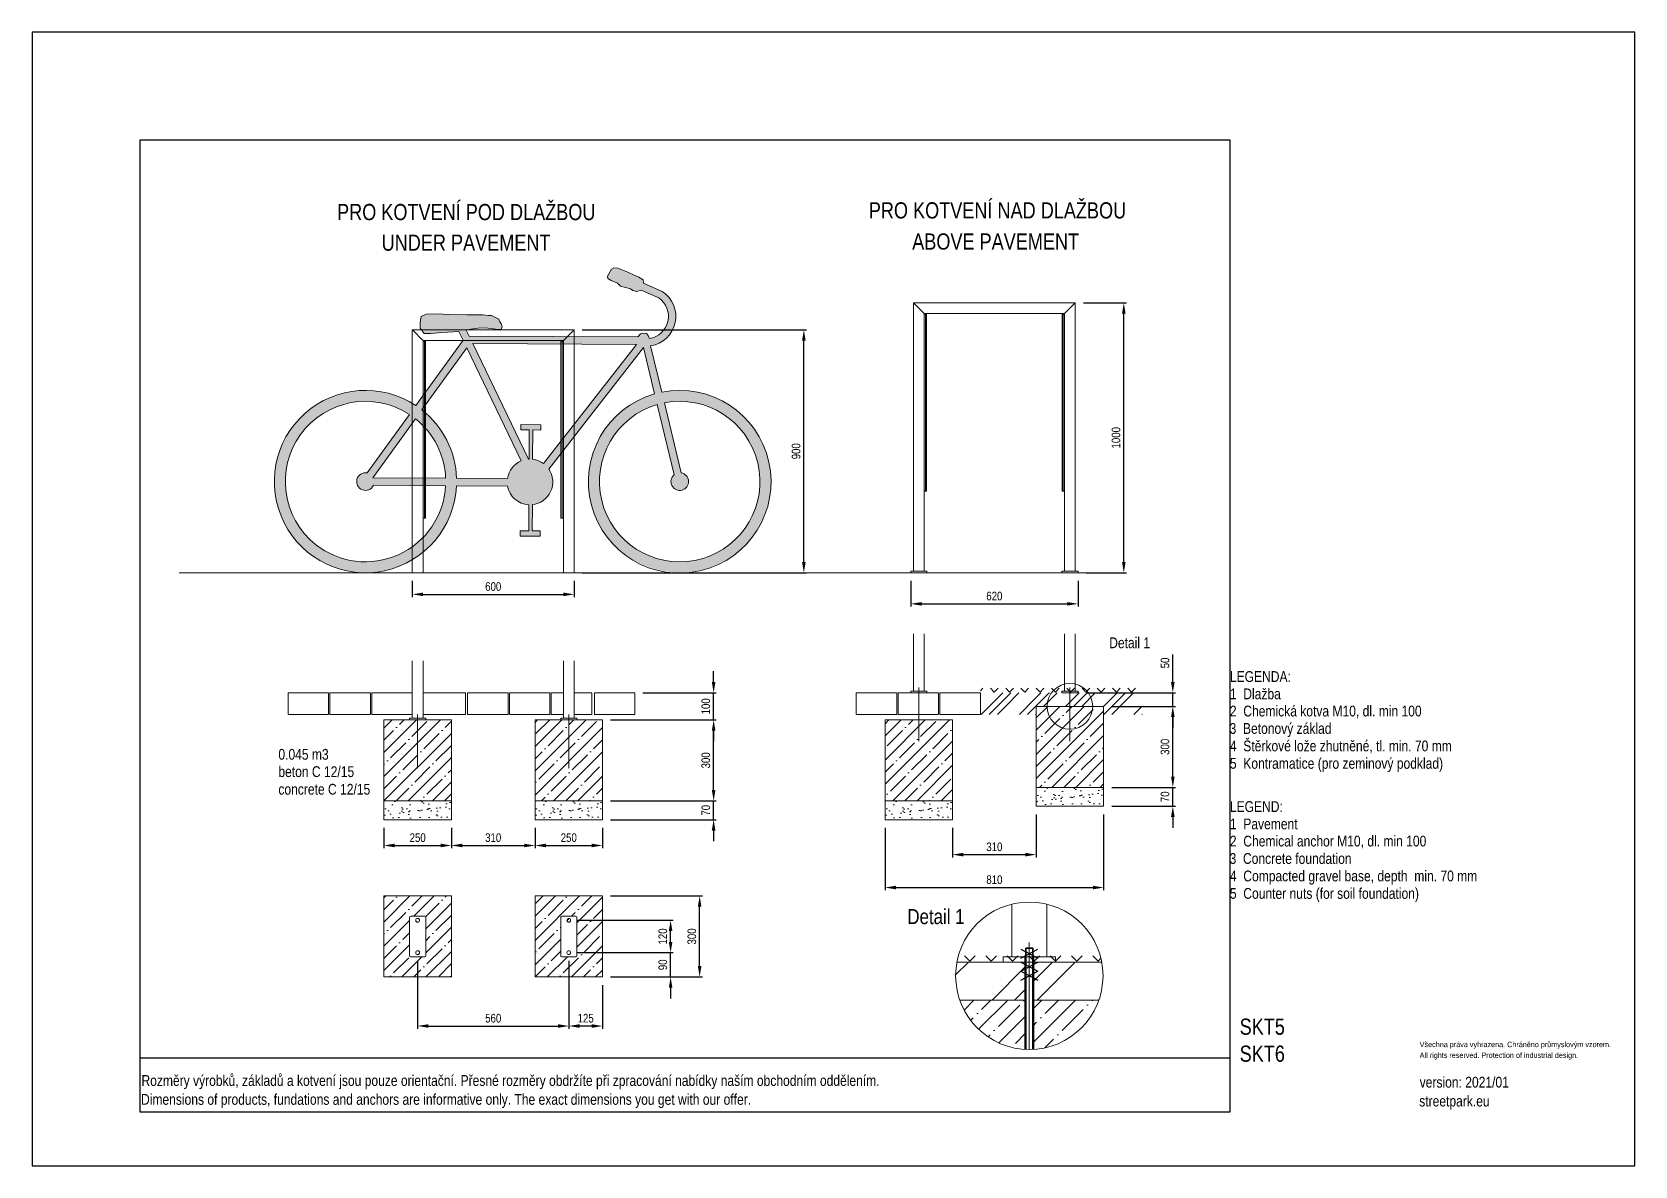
# Model space of a CAD drawing. Header units: millimetres. Extents: x 23367 to 29307, y 3383 to 7583.
import ezdxf
from ezdxf.lldxf.tags import DXFTag

# ---------------------------------------------------------------- set-up
doc = ezdxf.new("R2010")
doc.units = ezdxf.units.MM
doc.header["$LTSCALE"] = 0.2
doc.linetypes.add('ACAD_ISO10W100', pattern=[18.5, 12, -3, 0.5, -3])
for name, color, linetype, lineweight in [('KOTY', 3, 'Continuous', 9), ('OBRYSOVA', 7, 'Continuous', 9), ('OSY', 7, 'ACAD_ISO10W100', 9), ('Visible', 7, 'Continuous', 18), ('Vrstva 1', 7, 'Continuous', 5)]:
    doc.layers.add(name, color=color, linetype=linetype, lineweight=lineweight)
doc.layers.add('Nekreslit', color=6, linetype='Continuous', plot=False)
doc.layers.add('POSTAVY ATD', color=7, linetype='Continuous', lineweight=9, true_color=0xdcdcdc)
doc.layers.add('SRAFY', color=7, linetype='Continuous', lineweight=9, true_color=0x57595b)
doc.styles.add('SEACAD_Arial', font='arial.ttf', dxfattribs={"width": 0.8})
tags = doc.linetypes.add('HIDDEN2', pattern=[4.7625, 3.175, -1.5875]).pattern_tags.tags
tags[6:7] = [DXFTag(74, 4), DXFTag(75, 0), DXFTag(340, '0'), DXFTag(46, 0.0), DXFTag(50, 0.0), DXFTag(44, 0.0), DXFTag(45, 0.0)]
tags[4:5] = [DXFTag(74, 4), DXFTag(75, 0), DXFTag(340, '0'), DXFTag(46, 0.0), DXFTag(50, 0.0), DXFTag(44, 0.0), DXFTag(45, 0.0)]
doc.dimstyles.new('ISO-25', dxfattribs={"dimtxt": 1.6, "dimasz": 2, "dimexe": 0.5, "dimexo": 1.5, "dimtad": 1, "dimdec": 0, "dimtxsty": 'SEACAD_Arial', "dimcen": 2, "dimadec": 0, "dimazin": 0, "dimtfac": 1, "dimtdec": 0, "dimtmove": 0, "dimatfit": 3, "dimfxl": 1, "dimarcsym": 0})
pattern_1 = [(45, (1405.14, 223.06), (141.42136, 0), [200]), (45, (1435.14, 223.06), (141.42136, 0), [200]), (45, (1465.14, 223.06), (141.42136, 0), [200])]

msp = doc.modelspace()

# ---------------------------------------------------------------- texts
at = {"style": 'SEACAD_Arial', "width": 0.8}
for s, height, p in [('LEGENDA:', 40, (27806.2, 5175.4)), ('1  Dlažba', 40, (27806.2, 5111.2)), ('2  Chemická kotva M10, dl. min 100', 40, (27806.2, 5047.6)), ('3  Betonový základ', 40, (27805, 4983.1)), ('4  Štěrkové lože zhutněné, tl. min. 70 mm', 40, (27806.2, 4918.4)), ('0.045 m3', 40, (24280.1, 4887.3)), ('5  Kontramatice (pro zeminový podklad)', 40, (27806.2, 4853.8)), ('beton C 12/15', 40, (24280.1, 4823.1)), ('concrete C 12/15', 40, (24280.1, 4757.9)), ('LEGEND:', 40, (27806.2, 4693.7)), ('1  Pavement', 40, (27806.2, 4629.5)), ('2  Chemical anchor M10, dl. min 100', 40, (27806.2, 4565.9)), ('3  Concrete foundation', 40, (27805, 4501.4)), ('4  Compacted gravel base, depth  min. 70 mm', 40, (27806.2, 4436.7)), ('5  Counter nuts (for soil foundation)', 40, (27806.2, 4372.1)), ('Všechna práva vyhrazena. Chráněno průmyslovým vzorem.', 20, (28509.5, 3822.6)), ('All rights reserved. Protection of industrial design.', 20, (28509.5, 3782.6)), ('Rozměry výrobků, základů a kotvení jsou pouze orientační. Přesné rozměry obdržíte při zpracování nabídky naším obchodním oddělením.', 39.9982, (23772.7, 3679)), ('version: 2021/01', 40, (28509.5, 3672.8)), ('Dimensions of products, fundations and anchors are informative only. The exact dimensions you get with our offer.', 39.9982, (23771, 3609.1)), ('streetpark.eu', 40, (28507.9, 3602.9))]:
    msp.add_text(s, height=height, dxfattribs=at).set_placement(p)
at = {"insert": (26611, 4334.3), "char_height": 55.94, "attachment_point": 1, "style": 'SEACAD_Arial'}
msp.add_mtext_dynamic_manual_height_columns('Detail 1', width=316.248, gutter_width=279.7, heights=[0], dxfattribs=at)
at = {"layer": 'KOTY', "insert": (27358.9, 5340.4), "char_height": 40, "width": 182.569, "attachment_point": 1, "style": 'SEACAD_Arial'}
msp.add_mtext('Detail 1', dxfattribs=at)
at = {"layer": 'OBRYSOVA', "insert": (27842.3, 3928.5), "char_height": 60, "attachment_point": 1, "style": 'SEACAD_Arial'}
msp.add_mtext_dynamic_manual_height_columns('SKT5\\PSKT6', width=425.715, gutter_width=200, heights=[0], dxfattribs=at)
at = {"layer": 'SRAFY', "char_height": 60, "attachment_point": 1, "style": 'SEACAD_Arial'}
for s, insert in [('{\\C0;PRO KOTVENÍ POD DLAŽBOU}', (24497.6, 6946)), ('{\\C0;PRO KOTVENÍ NAD DLAŽBOU}', (26468.1, 6952.2)), ('\\pxqc;{\\C0;UNDER PAVEMENT}', (24493, 6832.6)), ('\\pxqc;{\\C0;ABOVE PAVEMENT}', (26455.5, 6836.9))]:
    msp.add_mtext_dynamic_manual_height_columns(s, width=965.239, gutter_width=200, heights=[0], dxfattribs=dict(at, insert=insert))

# ---------------------------------------------------------------- blocks, each defined once
blk = doc.blocks.new('jízdní kolo  - obrys')
at = {"layer": 'POSTAVY ATD', "color": 9}
for points in [[(-1030.8, 1072.5), (-1028.4, 1085.5), (-1012.8, 1095), (-993.7, 1103), (-972.2, 1113.5), (-953.2, 1120.5), (-935, 1128.5), (-920.3, 1129.4), (-911.7, 1125.1), (-896.8, 1099.1), (-898.5, 1089.6), (-910.6, 1082.6), (-933.9, 1072.1), (-945.1, 1061.6), (-963.3, 1056.3), (-982.2, 1052), (-991, 1045.8), (-1005.5, 1041.5), (-1021.3, 1046.6), (-1086.8, 1018, 0.677618), (-1052.4, 867.8), (-1048.1, 878.8), (-1041.5, 886.8), (-1026.7, 886.9), (-1018.7, 885.5), (-1009.7, 873.5), (-384.1, 876.6), (-373.4, 898.8), (-390.2, 902.1), (-417.4, 905.4), (-437.4, 907.6), (-452.9, 906.5), (-474.1, 902.9), (-489.4, 901.6), (-502.4, 902.7), (-506.4, 910.7), (-502.5, 922.8), (-497.8, 929.8), (-493.9, 939), (-476.6, 947.7), (-467.2, 952.5), (-455.4, 952.5), (-435.4, 954.9), (-375.2, 955.2), (-307.9, 956.8), (-265.5, 959.4), (-225.3, 958.4), (-206.2, 949), (-202.6, 927.8), (-202.5, 906.5), (-217.9, 886.4), (-241.4, 886.3), (-270.9, 888.4), (-303.9, 890.7), (-346.1, 893.9), (-361.9, 861.1), (-186.7, 619.1, -3.794465), (-337.3, 322.2), (-526.4, 321.3, -0.349019), (-605.4, 252), (-604.9, 154.9), (-573.6, 155), (-573.5, 135.5), (-647.6, 135.2), (-647.7, 154.7), (-617.9, 154.8), (-618.4, 252.4, -0.568234), (-679.1, 384.1), (-1029.9, 834.1), (-1071.3, 662.3, -49.066025), (-1098.1, 668.8), (-1056.6, 840.6, -0.687103), (-1100, 1042.3)], [(-606.2, 420.7), (-606.7, 528.9), (-575.5, 529.1), (-575.6, 548.6), (-649.7, 548.2), (-649.6, 528.7), (-619.7, 528.8), (-619.2, 420.2, 0.131497), (-659.8, 404.1), (-716.6, 477.1), (-761.9, 535.2), (-1004.3, 846), (-397.4, 849.1), (-603.9, 420.6, 0.006935)], [(-577.1, 414.3), (-375.5, 832.9), (-209, 602.9, 0.220395), (-337.5, 349.8), (-526, 348.8, 0.263161)], [(-1107.6, 629.5, 0.956965), (-1246.9, 52, 0.023152), (-1220.1, 45.6, 0.952529), (-1080.8, 623), (-1143.6, 362.8, -4.529193), (-1170.2, 369.9)], [(-163, 586.3, -0.954745), (185.3, 105.2, -0.610485), (-296.9, 322.4), (-29.6, 323.8, 2.046354), (-6.2, 369.8)], [(-185.3, 570.2, 0.217493), (-297, 350), (-26.8, 351.3)]]:
    blk.add_lwpolyline(points, format="xyb", close=True, dxfattribs=at)
blk = doc.blocks.new('*D168')
at = {"layer": 'Defpoints', "color": 0}
for p in [(27243.4, 5135), (27594.7, 5135), (27338.4, 5085)]:
    blk.add_point(p, dxfattribs=at)
at = {"layer": 'KOTY', "color": 0, "lineweight": -2}
for p, q in [((27594.7, 5175), (27594.7, 5276.5)), ((27273.4, 5135), (27604.7, 5135)), ((27594.7, 5085), (27594.7, 5135)), ((27368.4, 5085), (27604.7, 5085)), ((27594.7, 5045), (27594.7, 5005))]:
    blk.add_line(p, q, dxfattribs=at)
at = {"layer": 'KOTY', "color": 0}
for points in [[(27588, 5175), (27601.4, 5175), (27594.7, 5135)], [(27601.4, 5045), (27588, 5045), (27594.7, 5085)]]:
    blk.add_solid(points, dxfattribs=at)
at = {"layer": 'KOTY', "color": 0, "insert": (27565.9, 5245.7), "char_height": 32, "attachment_point": 5, "rotation": 90, "style": 'SEACAD_Arial'}
blk.add_mtext('50', dxfattribs=at)
blk = doc.blocks.new('*D169')
at = {"layer": 'Defpoints', "color": 0}
for p in [(27338.4, 5085), (27594.7, 5085), (27338.4, 4785)]:
    blk.add_point(p, dxfattribs=at)
at = {"layer": 'KOTY', "color": 0, "lineweight": -2}
for p, q in [((27368.4, 5085), (27604.7, 5085)), ((27594.7, 4825), (27594.7, 5045)), ((27368.4, 4785), (27604.7, 4785))]:
    blk.add_line(p, q, dxfattribs=at)
at = {"layer": 'KOTY', "color": 0}
for points in [[(27601.4, 5045), (27588, 5045), (27594.7, 5085)], [(27588, 4825), (27601.4, 4825), (27594.7, 4785)]]:
    blk.add_solid(points, dxfattribs=at)
at = {"layer": 'KOTY', "color": 0, "insert": (27565.9, 4935), "char_height": 32, "attachment_point": 5, "rotation": 90, "style": 'SEACAD_Arial'}
blk.add_mtext('300', dxfattribs=at)
blk = doc.blocks.new('*D170')
at = {"layer": 'Defpoints', "color": 0}
for p in [(27338.4, 4785), (27594.7, 4785), (27338.4, 4715)]:
    blk.add_point(p, dxfattribs=at)
at = {"layer": 'KOTY', "color": 0, "lineweight": -2}
for p, q in [((27594.7, 4825), (27594.7, 4865)), ((27368.4, 4785), (27604.7, 4785)), ((27594.7, 4715), (27594.7, 4785)), ((27368.4, 4715), (27604.7, 4715)), ((27594.7, 4675), (27594.7, 4635))]:
    blk.add_line(p, q, dxfattribs=at)
at = {"layer": 'KOTY', "color": 0}
for points in [[(27588, 4825), (27601.4, 4825), (27594.7, 4785)], [(27601.4, 4675), (27588, 4675), (27594.7, 4715)]]:
    blk.add_solid(points, dxfattribs=at)
at = {"layer": 'KOTY', "color": 0, "insert": (27565.9, 4750), "char_height": 32, "attachment_point": 5, "rotation": 90, "style": 'SEACAD_Arial'}
blk.add_mtext('70', dxfattribs=at)
blk = doc.blocks.new('*D172')
at = {"layer": 'Defpoints', "color": 0}
for p in [(27338.4, 4715), (26528.4, 4665), (27338.4, 4413.8)]:
    blk.add_point(p, dxfattribs=at)
at = {"layer": 'KOTY', "color": 0, "lineweight": -2}
for p, q in [((26528.4, 4635), (26528.4, 4403.8)), ((27338.4, 4685), (27338.4, 4403.8)), ((26568.4, 4413.8), (27298.4, 4413.8))]:
    blk.add_line(p, q, dxfattribs=at)
at = {"layer": 'KOTY', "color": 0}
for points in [[(26568.4, 4420.5), (26568.4, 4407.2), (26528.4, 4413.8)], [(27298.4, 4407.2), (27298.4, 4420.5), (27338.4, 4413.8)]]:
    blk.add_solid(points, dxfattribs=at)
at = {"layer": 'KOTY', "color": 0, "insert": (26933.4, 4442.7), "char_height": 32, "attachment_point": 5, "style": 'SEACAD_Arial'}
blk.add_mtext('810', dxfattribs=at)
blk = doc.blocks.new('*D173')
at = {"layer": 'Defpoints', "color": 0}
for p in [(27088.4, 4715), (26778.4, 4665), (27088.4, 4535.7)]:
    blk.add_point(p, dxfattribs=at)
at = {"layer": 'KOTY', "color": 0, "lineweight": -2}
for p, q in [((26778.4, 4635), (26778.4, 4525.7)), ((27088.4, 4685), (27088.4, 4525.7)), ((26818.4, 4535.7), (27048.4, 4535.7))]:
    blk.add_line(p, q, dxfattribs=at)
at = {"layer": 'KOTY', "color": 0}
for points in [[(26818.4, 4542.4), (26818.4, 4529), (26778.4, 4535.7)], [(27048.4, 4529), (27048.4, 4542.4), (27088.4, 4535.7)]]:
    blk.add_solid(points, dxfattribs=at)
at = {"layer": 'KOTY', "color": 0, "insert": (26933.4, 4564.5), "char_height": 32, "attachment_point": 5, "style": 'SEACAD_Arial'}
blk.add_mtext('310', dxfattribs=at)
blk = doc.blocks.new('*D183')
at = {"layer": 'Defpoints', "color": 0}
for p in [(24776.2, 5579.9), (25376.2, 5579.9), (25376.2, 5499.9)]:
    blk.add_point(p, dxfattribs=at)
at = {"layer": 'KOTY', "color": 0, "lineweight": -2}
for p, q in [((24776.2, 5549.9), (24776.2, 5489.9)), ((25376.2, 5549.9), (25376.2, 5489.9)), ((24816.2, 5499.9), (25336.2, 5499.9))]:
    blk.add_line(p, q, dxfattribs=at)
at = {"layer": 'KOTY', "color": 0}
for points in [[(24816.2, 5506.5), (24816.2, 5493.2), (24776.2, 5499.9)], [(25336.2, 5493.2), (25336.2, 5506.5), (25376.2, 5499.9)]]:
    blk.add_solid(points, dxfattribs=at)
at = {"layer": 'KOTY', "color": 0, "insert": (25076.2, 5528.7), "char_height": 32, "attachment_point": 5, "style": 'SEACAD_Arial'}
blk.add_mtext('600', dxfattribs=at)
blk = doc.blocks.new('*D189')
at = {"layer": 'Defpoints', "color": 0}
for p in [(25376.2, 6479.9), (26227.4, 6479.9), (25376.2, 5579.9)]:
    blk.add_point(p, dxfattribs=at)
at = {"layer": 'KOTY', "color": 0, "lineweight": -2}
for p, q in [((25406.2, 6479.9), (26237.4, 6479.9)), ((26227.4, 5619.9), (26227.4, 6439.9)), ((25406.2, 5579.9), (26237.4, 5579.9))]:
    blk.add_line(p, q, dxfattribs=at)
at = {"layer": 'KOTY', "color": 0}
for points in [[(26234.1, 6439.9), (26220.7, 6439.9), (26227.4, 6479.9)], [(26220.7, 5619.9), (26234.1, 5619.9), (26227.4, 5579.9)]]:
    blk.add_solid(points, dxfattribs=at)
at = {"layer": 'KOTY', "color": 0, "insert": (26198.6, 6029.9), "char_height": 32, "attachment_point": 5, "rotation": 90, "style": 'SEACAD_Arial'}
blk.add_mtext('900', dxfattribs=at)
blk = doc.blocks.new('*D259')
at = {"layer": 'Defpoints', "color": 0}
for p in [(26623.4, 5579.9), (27243.4, 5579.9), (27243.4, 5464.7)]:
    blk.add_point(p, dxfattribs=at)
at = {"layer": 'KOTY', "color": 0, "lineweight": -2}
for p, q in [((26623.4, 5549.9), (26623.4, 5454.7)), ((27243.4, 5549.9), (27243.4, 5454.7)), ((26663.4, 5464.7), (27203.4, 5464.7))]:
    blk.add_line(p, q, dxfattribs=at)
at = {"layer": 'KOTY', "color": 0}
for points in [[(26663.4, 5471.3), (26663.4, 5458), (26623.4, 5464.7)], [(27203.4, 5458), (27203.4, 5471.3), (27243.4, 5464.7)]]:
    blk.add_solid(points, dxfattribs=at)
at = {"layer": 'KOTY', "color": 0, "insert": (26933.4, 5493.5), "char_height": 32, "attachment_point": 5, "style": 'SEACAD_Arial'}
blk.add_mtext('620', dxfattribs=at)
blk = doc.blocks.new('*D260')
at = {"layer": 'Defpoints', "color": 0}
for p in [(27233.4, 6579.9), (27413, 6579.9), (27243.4, 5579.9)]:
    blk.add_point(p, dxfattribs=at)
at = {"layer": 'KOTY', "color": 0, "lineweight": -2}
for p, q in [((27263.4, 6579.9), (27423, 6579.9)), ((27413, 5619.9), (27413, 6539.9)), ((27273.4, 5579.9), (27423, 5579.9))]:
    blk.add_line(p, q, dxfattribs=at)
at = {"layer": 'KOTY', "color": 0}
for points in [[(27419.7, 6539.9), (27406.4, 6539.9), (27413, 6579.9)], [(27406.4, 5619.9), (27419.7, 5619.9), (27413, 5579.9)]]:
    blk.add_solid(points, dxfattribs=at)
at = {"layer": 'KOTY', "color": 0, "insert": (27384.2, 6079.9), "char_height": 32, "attachment_point": 5, "rotation": 90, "style": 'SEACAD_Arial'}
blk.add_mtext('1000', dxfattribs=at)
blk = doc.blocks.new('*D257')
at = {"layer": 'Defpoints', "color": 0}
for p in [(25481.2, 4735), (25893, 4735), (25481.2, 4665)]:
    blk.add_point(p, dxfattribs=at)
at = {"layer": 'KOTY', "color": 0, "lineweight": -2}
for p, q in [((25893, 4775), (25893, 4815)), ((25511.2, 4735), (25903, 4735)), ((25893, 4665), (25893, 4735)), ((25511.2, 4665), (25903, 4665)), ((25893, 4625), (25893, 4585))]:
    blk.add_line(p, q, dxfattribs=at)
at = {"layer": 'KOTY', "color": 0}
for points in [[(25886.3, 4775), (25899.6, 4775), (25893, 4735)], [(25899.6, 4625), (25886.3, 4625), (25893, 4665)]]:
    blk.add_solid(points, dxfattribs=at)
at = {"layer": 'KOTY', "color": 0, "insert": (25864.1, 4700), "char_height": 32, "attachment_point": 5, "rotation": 90, "style": 'SEACAD_Arial'}
blk.add_mtext('70', dxfattribs=at)
blk = doc.blocks.new('*D258')
at = {"layer": 'Defpoints', "color": 0}
for p in [(25481.2, 5035), (25893, 5035), (25481.2, 4735)]:
    blk.add_point(p, dxfattribs=at)
at = {"layer": 'KOTY', "color": 0, "lineweight": -2}
for p, q in [((25511.2, 5035), (25903, 5035)), ((25893, 4775), (25893, 4995)), ((25511.2, 4735), (25903, 4735))]:
    blk.add_line(p, q, dxfattribs=at)
at = {"layer": 'KOTY', "color": 0}
for points in [[(25899.6, 4995), (25886.3, 4995), (25893, 5035)], [(25886.3, 4775), (25899.6, 4775), (25893, 4735)]]:
    blk.add_solid(points, dxfattribs=at)
at = {"layer": 'KOTY', "color": 0, "insert": (25864.1, 4885), "char_height": 32, "attachment_point": 5, "rotation": 90, "style": 'SEACAD_Arial'}
blk.add_mtext('300', dxfattribs=at)
blk = doc.blocks.new('*D256')
at = {"layer": 'Defpoints', "color": 0}
for p in [(25601.2, 5135), (25893, 5135), (25481.2, 5035)]:
    blk.add_point(p, dxfattribs=at)
at = {"layer": 'KOTY', "color": 0, "lineweight": -2}
for p, q in [((25893, 5175), (25893, 5215)), ((25631.2, 5135), (25903, 5135)), ((25893, 5035), (25893, 5135)), ((25511.2, 5035), (25903, 5035)), ((25893, 4995), (25893, 4955))]:
    blk.add_line(p, q, dxfattribs=at)
at = {"layer": 'KOTY', "color": 0}
for points in [[(25886.3, 5175), (25899.6, 5175), (25893, 5135)], [(25899.6, 4995), (25886.3, 4995), (25893, 5035)]]:
    blk.add_solid(points, dxfattribs=at)
at = {"layer": 'KOTY', "color": 0, "insert": (25864.1, 5085), "char_height": 32, "attachment_point": 5, "rotation": 90, "style": 'SEACAD_Arial'}
blk.add_mtext('100', dxfattribs=at)
blk = doc.blocks.new('*D274')
at = {"layer": 'Defpoints', "color": 0}
for p in [(24671.2, 4665), (24921.2, 4665), (24921.2, 4569.6)]:
    blk.add_point(p, dxfattribs=at)
at = {"layer": 'KOTY', "color": 0, "lineweight": -2}
for p, q in [((24671.2, 4635), (24671.2, 4559.6)), ((24921.2, 4635), (24921.2, 4559.6)), ((24711.2, 4569.6), (24881.2, 4569.6))]:
    blk.add_line(p, q, dxfattribs=at)
at = {"layer": 'KOTY', "color": 0}
for points in [[(24711.2, 4576.3), (24711.2, 4563), (24671.2, 4569.6)], [(24881.2, 4563), (24881.2, 4576.3), (24921.2, 4569.6)]]:
    blk.add_solid(points, dxfattribs=at)
at = {"layer": 'KOTY', "color": 0, "insert": (24796.2, 4598.5), "char_height": 32, "attachment_point": 5, "style": 'SEACAD_Arial'}
blk.add_mtext('250', dxfattribs=at)
blk = doc.blocks.new('*D273')
at = {"layer": 'Defpoints', "color": 0}
for p in [(24921.2, 4665), (25231.2, 4665), (25231.2, 4569.6)]:
    blk.add_point(p, dxfattribs=at)
at = {"layer": 'KOTY', "color": 0, "lineweight": -2}
for p, q in [((24921.2, 4635), (24921.2, 4559.6)), ((25231.2, 4635), (25231.2, 4559.6)), ((24961.2, 4569.6), (25191.2, 4569.6))]:
    blk.add_line(p, q, dxfattribs=at)
at = {"layer": 'KOTY', "color": 0}
for points in [[(24961.2, 4576.3), (24961.2, 4563), (24921.2, 4569.6)], [(25191.2, 4563), (25191.2, 4576.3), (25231.2, 4569.6)]]:
    blk.add_solid(points, dxfattribs=at)
at = {"layer": 'KOTY', "color": 0, "insert": (25076.2, 4598.5), "char_height": 32, "attachment_point": 5, "style": 'SEACAD_Arial'}
blk.add_mtext('310', dxfattribs=at)
blk = doc.blocks.new('*D272')
at = {"layer": 'Defpoints', "color": 0}
for p in [(25231.2, 4663.5), (25481.2, 4665), (25481.2, 4569.6)]:
    blk.add_point(p, dxfattribs=at)
at = {"layer": 'KOTY', "color": 0, "lineweight": -2}
for p, q in [((25231.2, 4633.5), (25231.2, 4559.6)), ((25481.2, 4635), (25481.2, 4559.6)), ((25271.2, 4569.6), (25441.2, 4569.6))]:
    blk.add_line(p, q, dxfattribs=at)
at = {"layer": 'KOTY', "color": 0}
for points in [[(25271.2, 4576.3), (25271.2, 4563), (25231.2, 4569.6)], [(25441.2, 4563), (25441.2, 4576.3), (25481.2, 4569.6)]]:
    blk.add_solid(points, dxfattribs=at)
at = {"layer": 'KOTY', "color": 0, "insert": (25356.2, 4598.5), "char_height": 32, "attachment_point": 5, "style": 'SEACAD_Arial'}
blk.add_mtext('250', dxfattribs=at)
blk = doc.blocks.new('*D318')
at = {"layer": 'Defpoints', "color": 0}
for p in [(25356.2, 4172.6), (25733.6, 4172.6), (25481.2, 4082.6)]:
    blk.add_point(p, dxfattribs=at)
at = {"layer": 'KOTY', "color": 0, "lineweight": -2}
for p, q in [((25733.6, 4212.6), (25733.6, 4252.6)), ((25386.2, 4172.6), (25743.6, 4172.6)), ((25733.6, 4082.6), (25733.6, 4172.6)), ((25511.2, 4082.6), (25743.6, 4082.6)), ((25733.6, 4042.6), (25733.6, 4002.6))]:
    blk.add_line(p, q, dxfattribs=at)
at = {"layer": 'KOTY', "color": 0}
for points in [[(25726.9, 4212.6), (25740.2, 4212.6), (25733.6, 4172.6)], [(25740.2, 4042.6), (25726.9, 4042.6), (25733.6, 4082.6)]]:
    blk.add_solid(points, dxfattribs=at)
at = {"layer": 'KOTY', "color": 0, "insert": (25704.7, 4127.6), "char_height": 32, "attachment_point": 5, "rotation": 90, "style": 'SEACAD_Arial'}
blk.add_mtext('90', dxfattribs=at)
blk = doc.blocks.new('*D317')
at = {"layer": 'Defpoints', "color": 0}
for p in [(25356.2, 4292.6), (25733.6, 4292.6), (25356.2, 4172.6)]:
    blk.add_point(p, dxfattribs=at)
at = {"layer": 'KOTY', "color": 0, "lineweight": -2}
for p, q in [((25386.2, 4292.6), (25743.6, 4292.6)), ((25733.6, 4212.6), (25733.6, 4252.6)), ((25386.2, 4172.6), (25743.6, 4172.6))]:
    blk.add_line(p, q, dxfattribs=at)
at = {"layer": 'KOTY', "color": 0}
for points in [[(25740.2, 4252.6), (25726.9, 4252.6), (25733.6, 4292.6)], [(25726.9, 4212.6), (25740.2, 4212.6), (25733.6, 4172.6)]]:
    blk.add_solid(points, dxfattribs=at)
at = {"layer": 'KOTY', "color": 0, "insert": (25704.7, 4232.6), "char_height": 32, "attachment_point": 5, "rotation": 90, "style": 'SEACAD_Arial'}
blk.add_mtext('120', dxfattribs=at)
blk = doc.blocks.new('*D316')
at = {"layer": 'Defpoints', "color": 0}
for p in [(25481.2, 4382.6), (25841.2, 4382.6), (25481.2, 4082.6)]:
    blk.add_point(p, dxfattribs=at)
at = {"layer": 'KOTY', "color": 0, "lineweight": -2}
for p, q in [((25511.2, 4382.6), (25851.2, 4382.6)), ((25841.2, 4122.6), (25841.2, 4342.6)), ((25511.2, 4082.6), (25851.2, 4082.6))]:
    blk.add_line(p, q, dxfattribs=at)
at = {"layer": 'KOTY', "color": 0}
for points in [[(25847.8, 4342.6), (25834.5, 4342.6), (25841.2, 4382.6)], [(25834.5, 4122.6), (25847.8, 4122.6), (25841.2, 4082.6)]]:
    blk.add_solid(points, dxfattribs=at)
at = {"layer": 'KOTY', "color": 0, "insert": (25812.3, 4232.6), "char_height": 32, "attachment_point": 5, "rotation": 90, "style": 'SEACAD_Arial'}
blk.add_mtext('300', dxfattribs=at)
blk = doc.blocks.new('*D315')
at = {"layer": 'Defpoints', "color": 0}
for p in [(25356.2, 4172.6), (25481.2, 4082.6), (25356.2, 3900.9)]:
    blk.add_point(p, dxfattribs=at)
at = {"layer": 'KOTY', "color": 0, "lineweight": -2}
for p, q in [((25356.2, 4142.6), (25356.2, 3890.9)), ((25481.2, 4052.6), (25481.2, 3890.9)), ((25441.2, 3900.9), (25396.2, 3900.9))]:
    blk.add_line(p, q, dxfattribs=at)
at = {"layer": 'KOTY', "color": 0}
for points in [[(25396.2, 3907.5), (25396.2, 3894.2), (25356.2, 3900.9)], [(25441.2, 3894.2), (25441.2, 3907.5), (25481.2, 3900.9)]]:
    blk.add_solid(points, dxfattribs=at)
at = {"layer": 'KOTY', "color": 0, "insert": (25418.7, 3929.7), "char_height": 32, "attachment_point": 5, "style": 'SEACAD_Arial'}
blk.add_mtext('125', dxfattribs=at)
blk = doc.blocks.new('*D314')
at = {"layer": 'Defpoints', "color": 0}
for p in [(24796.2, 4172.6), (25356.2, 4172.6), (25356.2, 3900.9)]:
    blk.add_point(p, dxfattribs=at)
at = {"layer": 'KOTY', "color": 0, "lineweight": -2}
for p, q in [((24796.2, 4142.6), (24796.2, 3890.9)), ((25356.2, 4142.6), (25356.2, 3890.9)), ((24836.2, 3900.9), (25316.2, 3900.9))]:
    blk.add_line(p, q, dxfattribs=at)
at = {"layer": 'KOTY', "color": 0}
for points in [[(24836.2, 3907.5), (24836.2, 3894.2), (24796.2, 3900.9)], [(25316.2, 3894.2), (25316.2, 3907.5), (25356.2, 3900.9)]]:
    blk.add_solid(points, dxfattribs=at)
at = {"layer": 'KOTY', "color": 0, "insert": (25076.2, 3929.7), "char_height": 32, "attachment_point": 5, "style": 'SEACAD_Arial'}
blk.add_mtext('560', dxfattribs=at)

# ---------------------------------------------------------------- dimensions: what is measured, and where the dimension line sits
at = {"layer": 'KOTY'}
for base, p1, p2, override, picture, middle in [((27413, 6579.9), (27243.4, 5579.9), (27233.4, 6579.9, -55), {"dimlfac": 1, "dimtxsty": 'SEACAD_Arial', "dimsah": 1, "dimtolj": 0}, '*D260', (27384.2, 6079.9)), ((26227.4, 6479.9), (25376.2, 5579.9), (25376.2, 6479.9), {"dimlfac": 1, "dimtxsty": 'SEACAD_Arial', "dimsah": 1, "dimtmove": 1, "dimtolj": 0}, '*D189', (26198.6, 6029.9)), ((25893, 5135), (25481.2, 5035, 59), (25601.2, 5135), {"dimlfac": 1, "dimtxsty": 'SEACAD_Arial', "dimsah": 1, "dimtolj": 0}, '*D256', (25864.1, 5085)), ((25893, 5035), (25481.2, 4735, 59), (25481.2, 5035, 59), {"dimlfac": 1, "dimtxsty": 'SEACAD_Arial', "dimsah": 1, "dimtolj": 0}, '*D258', (25864.1, 4885)), ((25893, 4735), (25481.2, 4665, 59), (25481.2, 4735, 59), {"dimlfac": 1, "dimtxsty": 'SEACAD_Arial', "dimsah": 1, "dimtolj": 0}, '*D257', (25864.1, 4700)), ((25841.2, 4382.6), (25481.2, 4082.6, 59), (25481.2, 4382.6, 59), {"dimlfac": 1, "dimtxsty": 'SEACAD_Arial', "dimsah": 1, "dimtolj": 0}, '*D316', (25812.3, 4232.6)), ((25733.6, 4292.6), (25356.2, 4172.6, -931), (25356.2, 4292.6, -931), {"dimlfac": 1, "dimtxsty": 'SEACAD_Arial', "dimsah": 1, "dimtolj": 0}, '*D317', (25704.7, 4232.6)), ((25733.6, 4172.6), (25481.2, 4082.6, 59), (25356.2, 4172.6, -931), {"dimlfac": 1, "dimtxsty": 'SEACAD_Arial', "dimsah": 1, "dimtolj": 0}, '*D318', (25704.7, 4127.6))]:
    dim = msp.add_linear_dim(base=base, p1=p1, p2=p2, angle=90, dimstyle='ISO-25', override=override, dxfattribs=at)
    dim.commit()
    dim.dimension.update_dxf_attribs({"geometry": picture, "text_midpoint": middle})
for base, p1, p2, override, picture, middle in [((25376.2, 5499.9), (24776.2, 5579.9), (25376.2, 5579.9), {"dimlfac": 1, "dimtxsty": 'SEACAD_Arial', "dimsah": 1, "dimtolj": 0}, '*D183', (25076.2, 5528.7)), ((27243.4, 5464.7), (26623.4, 5579.9), (27243.4, 5579.9), {"dimlfac": 1, "dimtxsty": 'SEACAD_Arial', "dimsah": 1, "dimtmove": 1, "dimtolj": 0}, '*D259', (26933.4, 5493.5)), ((27338.4, 4413.8), (26528.4, 4665), (27338.4, 4715, 59), {"dimlfac": 1, "dimtxsty": 'SEACAD_Arial', "dimsah": 1, "dimtolj": 0}, '*D172', (26933.4, 4442.7)), ((27088.4, 4535.7), (26778.4, 4665), (27088.4, 4715, 59), {"dimlfac": 1, "dimtxsty": 'SEACAD_Arial', "dimsah": 1, "dimtolj": 0}, '*D173', (26933.4, 4564.5)), ((24921.2, 4569.6), (24671.2, 4665, 59), (24921.2, 4665, 59), {"dimlfac": 1, "dimtxsty": 'SEACAD_Arial', "dimsah": 1, "dimtolj": 0}, '*D274', (24796.2, 4598.5)), ((25231.2, 4569.6), (24921.2, 4665, 59), (25231.2, 4665, 59), {"dimlfac": 1, "dimtxsty": 'SEACAD_Arial', "dimsah": 1, "dimtolj": 0}, '*D273', (25076.2, 4598.5)), ((25481.2, 4569.6), (25231.2, 4663.5), (25481.2, 4665, 59), {"dimlfac": 1, "dimtxsty": 'SEACAD_Arial', "dimsah": 1, "dimtolj": 0}, '*D272', (25356.2, 4598.5)), ((25356.2, 3900.9), (24796.2, 4172.6, -931), (25356.2, 4172.6, -931), {"dimlfac": 1, "dimtxsty": 'SEACAD_Arial', "dimsah": 1, "dimtolj": 0}, '*D314', (25076.2, 3929.7))]:
    dim = msp.add_linear_dim(base=base, p1=p1, p2=p2, dimstyle='ISO-25', override=override, dxfattribs=at)
    dim.commit()
    dim.dimension.update_dxf_attribs({"geometry": picture, "text_midpoint": middle})
for base, p1, p2, picture, middle in [((27594.7, 5135), (27338.4, 5085, 59), (27243.4, 5135, 55), '*D168', (27565.9, 5245.7)), ((27594.7, 5085), (27338.4, 4785, 59), (27338.4, 5085, 59), '*D169', (27565.9, 4935)), ((27594.7, 4785), (27338.4, 4715, 59), (27338.4, 4785, 59), '*D170', (27565.9, 4750))]:
    dim = msp.add_linear_dim(base=base, p1=p1, p2=p2, angle=90, dimstyle='ISO-25', dxfattribs=at)
    dim.commit()
    dim.dimension.update_dxf_attribs({"geometry": picture, "text_midpoint": middle})
dim = msp.add_linear_dim(base=(25356.2, 3900.9), p1=(25481.2, 4082.6, 59), p2=(25356.2, 4172.6, -931), dimstyle='ISO-25', override={"dimlfac": 1, "dimtxsty": 'SEACAD_Arial', "dimsah": 1, "dimtolj": 0}, dxfattribs=at)
dim.commit()
dim.dimension.update_dxf_attribs({"geometry": '*D315', "text_midpoint": (25418.7, 3900.9), "dimtype": 160})

# ---------------------------------------------------------------- hatches: boundary and pattern name
at = {"layer": 'POSTAVY ATD'}
h = msp.add_hatch(color=256, dxfattribs=at)
h.dxf.hatch_style = 1
h.paths.add_polyline_path([(25703, 6622.2), (25633.7, 6652.4), (25631.3, 6665.4), (25615.7, 6674.9), (25596.6, 6682.9), (25575.1, 6693.4), (25556.2, 6700.3), (25538, 6708.3), (25523.2, 6709.3), (25514.6, 6704.9), (25499.7, 6679), (25501.4, 6669.5), (25513.5, 6662.4), (25536.8, 6652), (25548, 6641.5), (25566.2, 6636.2), (25585.2, 6631.9), (25593.9, 6625.7), (25608.5, 6621.4), (25624.3, 6626.5), (25689.7, 6597.9, -0.677618), (25655.3, 6447.7), (25651, 6458.6), (25644.4, 6466.7), (25629.6, 6466.7), (25621.6, 6465.4), (25612.7, 6453.4), (24987.1, 6456.5), (24976.4, 6478.7), (24993.1, 6482), (25020.3, 6485.3), (25040.4, 6487.5), (25055.8, 6486.4), (25077, 6482.8), (25092.3, 6481.5), (25105.3, 6482.6), (25109.3, 6490.5), (25105.4, 6502.7), (25100.7, 6509.7), (25096.8, 6518.9), (25079.5, 6527.6), (25070.1, 6532.3), (25058.3, 6532.4), (25038.3, 6534.8), (24978.1, 6535.1), (24910.9, 6536.6), (24868.4, 6539.3), (24828.2, 6538.3), (24809.2, 6528.9), (24805.6, 6507.7), (24805.5, 6486.4), (24820.8, 6466.3), (24844.3, 6466.2), (24873.8, 6468.3), (24906.9, 6470.6), (24949, 6473.8), (24964.8, 6441), (24789.6, 6198.9, 3.794465), (24940.3, 5902.1), (25129.3, 5901.2, 0.349019), (25208.3, 5831.9), (25207.8, 5734.8), (25176.6, 5734.9), (25176.5, 5715.4), (25250.6, 5715), (25250.7, 5734.5), (25220.8, 5734.7), (25221.3, 5832.3, 0.568234), (25282, 5964), (25632.8, 6414), (25674.3, 6242.1, 49.066025), (25701, 6248.6), (25659.6, 6420.5, 0.687103)])
h.paths.add_polyline_path([(25607.2, 6425.9), (25364.9, 6115.1), (25319.6, 6057), (25262.7, 5984, 0.131497), (25222.1, 6000.1), (25222.7, 6108.7), (25252.5, 6108.6), (25252.6, 6128.1), (25178.5, 6128.4), (25178.4, 6108.9), (25209.7, 6108.8), (25209.1, 6000.6, 0.006935), (25206.8, 6000.5), (25000.4, 6428.9)], flags=16)
h.paths.add_polyline_path([(25683.8, 6202.8), (25746.5, 5942.7, 4.529193), (25773.1, 5949.7), (25710.5, 6209.4, -0.956965), (25849.8, 5631.9, -0.023152), (25823, 5625.5, -0.952529)], flags=16)
h.paths.add_polyline_path([(25180.1, 5994.2, 0.263161), (25128.9, 5928.7), (24940.4, 5929.6, 0.220395), (24811.9, 6182.8), (24978.4, 6412.8)], flags=16)
h.paths.add_polyline_path([(24900, 5929.8), (24629.8, 5931.2), (24788.2, 6150.1, -0.217493)], flags=16)
h.paths.add_polyline_path([(24899.8, 5902.3, -0.610485), (24417.7, 5685.1, -0.954745), (24765.9, 6166.2), (24609.2, 5949.6, 2.046354), (24632.5, 5903.7)], flags=16)
at = {"layer": 'SRAFY'}
h = msp.add_hatch(dxfattribs=at)
h.set_pattern_fill('TERACO', color=256, scale=20)
h.set_pattern_definition([(45, (19465.967, -179.687), (-28.28427, 28.28427), [20, -20]), (135, (19522.536, -179.687), (-28.28427, -28.28427), [20, -20])])
h.paths.add_polyline_path([(26881.5, 5135), (26881.5, 5158), (27480.4, 5158), (27480.4, 5135)])
h = msp.add_hatch(dxfattribs=at)
h.set_pattern_fill('GOST_GROUND', color=256, scale=10)
h.set_pattern_definition(pattern_1)
h.paths.add_polyline_path([(27481.5, 5135), (26881.5, 5135), (26881.5, 5084.5), (27481.5, 5084.5)])
at = {"layer": 'SRAFY', "ltscale": 5}
h = msp.add_hatch(dxfattribs=at)
h.set_pattern_fill('ANSI35', color=256, scale=10, style=0)
h.paths.add_polyline_path([(26528.4, 5035), (26653.4, 5035), (26778.4, 5035), (26778.4, 4735), (26528.4, 4735)])
h.paths.add_polyline_path([(27128.7, 5085, 0.414214), (27213.4, 5000.2, 0.414214), (27298.2, 5085), (27338.4, 5085), (27338.4, 4785), (27088.4, 4785), (27088.4, 5085)])
h.paths.add_polyline_path([(27128.7, 5085), (27213.4, 5085), (27213.4, 5000.2, -0.414214)])
h.paths.add_polyline_path([(27213.4, 5085), (27298.2, 5085, -0.414214), (27213.4, 5000.2)])
at = {"layer": 'SRAFY'}
h = msp.add_hatch(dxfattribs=at)
h.set_pattern_fill('GOST_GROUND', color=256, scale=10)
h.set_pattern_definition(pattern_1)
h.paths.add_polyline_path([(27088.4, 5055), (27088.4, 5084.7), (26881.5, 5084.7), (26881.5, 5055)])
h = msp.add_hatch(dxfattribs=at)
h.set_pattern_fill('GOST_GROUND', color=256, scale=10)
h.set_pattern_definition(pattern_1)
h.paths.add_polyline_path([(27338.4, 5084.7), (27338.4, 5054.7), (27480.9, 5054.7), (27480.9, 5084.7)])
h = msp.add_hatch(dxfattribs=at)
h.set_pattern_fill('ANSI35', color=256, scale=10, style=0)
h.paths.add_polyline_path([(24671.2, 5035), (24921.2, 5035), (24921.2, 4735), (24671.2, 4735)])
h.paths.add_polyline_path([(25231.2, 5035), (25481.2, 5035), (25481.2, 4735), (25231.2, 4735)])
h = msp.add_hatch(dxfattribs=at)
h.set_pattern_fill('AR-SAND', color=256)
h.set_pattern_definition([(37.5, (25599.376, 3352.08), (-1.6, 48.9413), [0, -38.608, 0, -43.18, 0, -41.275]), (7.5, (25599.376, 3352.08), (44.9523, 71.6825), [0, -20.828, 0, -34.798, 0, -13.335]), (327.5, (25568.134, 3352.08), (79.0992, 0.1437), [0, -12.7, 0, -45.72, 0, -59.69]), (317.5, (25568.134, 3352.08), (76.3556, 22.293), [0, -6.35, 0, -29.972, 0, -34.29])])
h.paths.add_polyline_path([(27338.4, 4715), (27338.4, 4785), (27088.4, 4785), (27088.4, 4715)])
h = msp.add_hatch(dxfattribs=at)
h.set_pattern_fill('AR-SAND', color=256)
h.set_pattern_definition([(37.5, (23182.144, 3302.08), (-1.6, 48.9413), [0, -38.608, 0, -43.18, 0, -41.275]), (7.5, (23182.144, 3302.08), (44.9523, 71.6825), [0, -20.828, 0, -34.798, 0, -13.335]), (327.5, (23150.9, 3302.08), (79.0992, 0.1437), [0, -12.7, 0, -45.72, 0, -59.69]), (317.5, (23150.9, 3302.08), (76.3556, 22.293), [0, -6.35, 0, -29.972, 0, -34.29])])
h.paths.add_polyline_path([(24671.2, 4735), (24921.2, 4735), (24921.2, 4665), (24671.2, 4665)])
h = msp.add_hatch(dxfattribs=at)
h.set_pattern_fill('AR-SAND', color=256)
h.set_pattern_definition([(37.5, (23742.144, 3302.08), (-1.6, 48.9413), [0, -38.608, 0, -43.18, 0, -41.275]), (7.5, (23742.144, 3302.08), (44.9523, 71.6825), [0, -20.828, 0, -34.798, 0, -13.335]), (327.5, (23710.9, 3302.08), (79.0992, 0.1437), [0, -12.7, 0, -45.72, 0, -59.69]), (317.5, (23710.9, 3302.08), (76.3556, 22.293), [0, -6.35, 0, -29.972, 0, -34.29])])
h.paths.add_polyline_path([(25231.2, 4735), (25481.2, 4735), (25481.2, 4665), (25231.2, 4665)])
h = msp.add_hatch(dxfattribs=at)
h.set_pattern_fill('AR-SAND', color=256)
h.set_pattern_definition([(37.5, (25039.376, 3302.08), (-1.6, 48.9413), [0, -38.608, 0, -43.18, 0, -41.275]), (7.5, (25039.376, 3302.08), (44.9523, 71.6825), [0, -20.828, 0, -34.798, 0, -13.335]), (327.5, (25008.134, 3302.08), (79.0992, 0.1437), [0, -12.7, 0, -45.72, 0, -59.69]), (317.5, (25008.134, 3302.08), (76.3556, 22.293), [0, -6.35, 0, -29.972, 0, -34.29])])
h.paths.add_polyline_path([(26778.4, 4665), (26778.4, 4735), (26528.4, 4735), (26528.4, 4665)])
h = msp.add_hatch(dxfattribs=at)
h.set_pattern_fill('ANSI35', color=256, scale=10, style=0)
h.paths.add_polyline_path([(24671.2, 4382.6), (24921.2, 4382.6), (24921.2, 4082.6), (24671.2, 4082.6)])
h.paths.add_polyline_path([(24770.2, 4157.6), (24822.2, 4157.6, 0.414214), (24826.2, 4161.6), (24826.2, 4303.6, 0.414214), (24822.2, 4307.6), (24770.2, 4307.6, 0.414214), (24766.2, 4303.6), (24766.2, 4161.6, 0.414214)], flags=16)
h.paths.add_polyline_path([(24803.2, 4172.6, 1), (24789.2, 4172.6, 1)], flags=0)
h.paths.add_polyline_path([(24803.2, 4292.6, 1), (24789.2, 4292.6, 1)], flags=0)
h.paths.add_polyline_path([(25231.2, 4382.6), (25481.2, 4382.6), (25481.2, 4082.6), (25231.2, 4082.6)])
h.paths.add_polyline_path([(25330.2, 4157.6), (25382.2, 4157.6, 0.414214), (25386.2, 4161.6), (25386.2, 4303.6, 0.414214), (25382.2, 4307.6), (25330.2, 4307.6, 0.414214), (25326.2, 4303.6), (25326.2, 4161.6, 0.414214)], flags=16)
h.paths.add_polyline_path([(25363.2, 4172.6, 1), (25349.2, 4172.6, 1)], flags=0)
h.paths.add_polyline_path([(25363.2, 4292.6, 1), (25349.2, 4292.6, 1)], flags=0)
h = msp.add_hatch(dxfattribs=at)
h.set_pattern_fill('TERACO', color=256, scale=27.971511)
h.set_pattern_definition([(45, (15529.4, -3295.67), (-39.5577, 39.5577), [27.9715, -27.9715]), (135, (15608.52, -3295.67), (-39.5577, -39.5577), [27.9715, -27.9715])])
edge = h.paths.add_edge_path()
edge.add_arc((27062.9, 4087), 273.1, 10.61823, 17.58774)
edge.add_line((27323.2, 4169.5), (26802.6, 4169.5))
edge.add_arc((27062.9, 4087), 273.1, 162.41226, 169.3832)
edge.add_line((26794.5, 4137.3), (27331.3, 4137.3))
h = msp.add_hatch(dxfattribs=at)
h.set_pattern_fill('GOST_GROUND', color=256, scale=27.971511)
h.set_pattern_definition([(45, (16602.95, -1973.3), (395.577, -2e-14), [559.43]), (45, (16686.86, -1973.3), (395.577, -2e-14), [559.43]), (45, (16770.78, -1973.3), (395.577, -2e-14), [559.43])])
edge = h.paths.add_edge_path()
edge.add_arc((27062.9, 4087), 273.1, 340.66555, 370.62485)
edge.add_line((27331.3, 4137.3), (27107.6, 4137.3))
edge.add_line((27107.6, 4137.3), (27076.9, 4137.3))
edge.add_line((27076.9, 4137.3), (27076.9, 3996.6))
edge.add_line((27076.9, 3996.6), (27320.5, 3996.6))
edge = h.paths.add_edge_path()
edge.add_arc((27062.9, 4087), 273.1, 169.37792, 199.11125)
edge.add_line((26804.8, 3997.6), (27048.9, 3996.6))
edge.add_line((27048.9, 3996.6), (27048.9, 4137.3))
edge.add_line((27048.9, 4137.3), (27018.1, 4137.3))
edge.add_line((27018.1, 4137.3), (26794.5, 4137.3))
h = msp.add_hatch(dxfattribs=at)
h.set_pattern_fill('ANSI35', color=256, scale=13.985755)
h.set_pattern_definition([(45, (-9050.09, -1265.64), (-62.79783, 62.79783), []), (45, (-8987.29, -1265.64), (-62.79783, 62.79783), [111.01193, -22.20239, 0, -22.20239])])
edge = h.paths.add_edge_path()
edge.add_arc((27062.9, 4087), 273.1, 199.33445, 267.06425)
edge.add_line((27048.9, 3814.3), (27048.9, 3996.6))
edge.add_line((27048.9, 3996.6), (26805.2, 3996.6))
edge = h.paths.add_edge_path()
edge.add_arc((27062.9, 4087), 273.1, 272.93575, 340.66555)
edge.add_line((27320.5, 3996.6), (27076.9, 3996.6))
edge.add_line((27076.9, 3996.6), (27076.9, 3814.3))

# ---------------------------------------------------------------- linework, layer by layer
for p, q in [((27031.4, 4185.3), (27094.3, 4151.8)), ((27031.4, 4151.8), (27094.3, 4185.3)), ((27051.1, 4190.5), (27074.6, 4190.5)), ((27031.4, 4137.3), (27094.3, 4103.8)), ((27031.4, 4103.8), (27094.3, 4137.3)), ((27031.4, 4103.8), (27094.3, 4070.2)), ((27031.4, 4070.2), (27094.3, 4103.8))]:
    msp.add_line(p, q)
at = {"color": 7, "linetype": 'HIDDEN2'}
for p, q in [((27051.1, 4190.5), (27048.9, 4188.2)), ((27076.9, 4188.2), (27074.6, 4190.5)), ((27046.1, 3857.2), (27046.1, 3814.4)), ((27079.7, 3814.4), (27079.7, 3857.2))]:
    msp.add_line(p, q, dxfattribs=at)
at = {"color": 7}
for p, q in [((27048.9, 4188.2), (27048.9, 3814.3)), ((27076.9, 3814.3), (27076.9, 4188.2))]:
    msp.add_line(p, q, dxfattribs=at)
at = {"layer": 'KOTY'}
msp.add_circle((27213.4, 5085, 59), 84.7, dxfattribs=at)
at = {"layer": 'Nekreslit'}
msp.add_line((23767.2, 3782.6), (27807.2, 3782.6), dxfattribs=at)
for points in [[(23367.2, 3382.6), (29307.2, 3382.6), (29307.2, 7582.6), (23367.2, 7582.6)], [(23767.2, 3582.6), (27807.2, 3582.6), (27807.2, 7182.6), (23767.2, 7182.6)]]:
    msp.add_lwpolyline(points, close=True, dxfattribs=at)
at = {"layer": 'OBRYSOVA'}
msp.add_line((27407.3, 5579.9), (23912, 5579.9), dxfattribs=at)
at = {"layer": 'OBRYSOVA', "color": 7, "linetype": 'HIDDEN2'}
for p, q in [((27048.9, 4137.3), (27048.9, 4137.3)), ((27076.9, 4137.3), (27076.9, 4137.3))]:
    msp.add_line(p, q, dxfattribs=at)
at = {"layer": 'OBRYSOVA', "color": 7, "linetype": 'Continuous'}
for p, q in [((26805.2, 3996.6), (27048.9, 3996.6)), ((27076.9, 3996.6), (27320.5, 3996.6))]:
    msp.add_line(p, q, dxfattribs=at)
at = {"layer": 'OBRYSOVA'}
for points in [[(26966.3, 4137.3), (26794.5, 4137.3)], [(27159.5, 4137.3), (27331.3, 4137.3)]]:
    msp.add_lwpolyline(points, dxfattribs=at)
msp.add_circle((27062.9, 4087), 273.1, dxfattribs=at)
at = {"layer": 'OSY'}
for p, q in [((26653.4, 5155), (26653.4, 4955)), ((27213.4, 5155), (27213.4, 4955)), ((24796.2, 5055), (24796.2, 4855)), ((25356.2, 5055), (25356.2, 4855)), ((27062.9, 4210.1), (27062.9, 3813.9))]:
    msp.add_line(p, q, dxfattribs=at)
at = {"layer": 'SRAFY'}
for points in [[(24316.2, 5055), (24466.2, 5055), (24466.2, 5135), (24316.2, 5135)], [(24471.2, 5055), (24621.2, 5055), (24621.2, 5135), (24471.2, 5135)], [(24626.2, 5055), (24776.2, 5055), (24776.2, 5135), (24626.2, 5135)], [(24816.2, 5055), (24973.1, 5055), (24973.1, 5135), (24816.2, 5135)], [(24981.1, 5055), (25131.1, 5055), (25131.1, 5135), (24981.1, 5135)], [(25136.1, 5055), (25286.1, 5055), (25286.1, 5135), (25136.1, 5135)], [(25451.2, 5055), (25601.2, 5055), (25601.2, 5135), (25451.2, 5135)], [(26421.5, 5055), (26571.5, 5055), (26571.5, 5135), (26421.5, 5135)], [(26576.5, 5055), (26726.5, 5055), (26726.5, 5135), (26576.5, 5135)], [(26731.5, 5055), (26881.5, 5055), (26881.5, 5135), (26731.5, 5135)], [(26528.4, 4735), (26778.4, 4735), (26778.4, 4665), (26528.4, 4665)]]:
    msp.add_lwpolyline(points, close=True, dxfattribs=at)
for points in [[(25336.2, 5135), (25291.1, 5135), (25291.1, 5055), (25336.2, 5055)], [(25376.2, 5055), (25441.1, 5055), (25441.1, 5135), (25376.2, 5135)], [(26653.4, 5035), (26528.4, 5035), (26528.4, 4735), (26653.4, 4735)], [(26653.4, 5035), (26778.4, 5035), (26778.4, 4735), (26653.4, 4735)]]:
    msp.add_lwpolyline(points, dxfattribs=at)
at = {"layer": 'SRAFY', "elevation": 59}
for points in [[(27213.4, 5085), (27088.4, 5085), (27088.4, 4785), (27213.4, 4785)], [(27213.4, 5085), (27338.4, 5085), (27338.4, 4785), (27213.4, 4785)], [(24796.2, 5035), (24671.2, 5035), (24671.2, 4735), (24796.2, 4735)], [(24796.2, 5035), (24921.2, 5035), (24921.2, 4735), (24796.2, 4735)], [(25356.2, 5035), (25231.2, 5035), (25231.2, 4735), (25356.2, 4735)], [(25356.2, 5035), (25481.2, 5035), (25481.2, 4735), (25356.2, 4735)]]:
    msp.add_lwpolyline(points, dxfattribs=at)
for points in [[(27088.4, 4785), (27338.4, 4785), (27338.4, 4715), (27088.4, 4715)], [(24671.2, 4735), (24921.2, 4735), (24921.2, 4665), (24671.2, 4665)], [(25231.2, 4735), (25481.2, 4735), (25481.2, 4665), (25231.2, 4665)], [(24671.2, 4382.6), (24921.2, 4382.6), (24921.2, 4082.6), (24671.2, 4082.6)], [(25231.2, 4382.6), (25481.2, 4382.6), (25481.2, 4082.6), (25231.2, 4082.6)]]:
    msp.add_lwpolyline(points, close=True, dxfattribs=at)
at = {"layer": 'Visible', "extrusion": (0, 1, 0)}
for p, q in [((26633.4, 6579.9, -55), (26633.4, 5585.9, -55)), ((27233.4, 6579.9, -55), (26633.4, 6579.9, -55)), ((26637.4, 6575.9, -51), (26669.4, 6543.9, -51)), ((26669.4, 6543.9, -51), (26637.4, 6575.9, -51)), ((26673.4, 6539.9, -55), (26673.4, 6537.9, -55)), ((27193.4, 6539.9, -55), (26673.4, 6539.9, -55)), ((26673.4, 6537.9, -46), (26673.4, 5881.9, -46)), ((26678.4, 6537.9, -46), (26673.4, 6537.9, -46)), ((26678.4, 6537.9, -46), (26678.4, 5881.9, -46)), ((26678.4, 6537.9, -53), (26682.4, 6537.9, -53)), ((26682.4, 6535.9, -51), (26682.4, 5883.9, -51)), ((27184.4, 6537.9, -53), (27188.4, 6537.9, -53)), ((27184.4, 5883.9, -51), (27184.4, 6535.9, -51)), ((27188.4, 6537.9, -46), (27188.4, 5881.9, -46)), ((27193.4, 6537.9, -46), (27188.4, 6537.9, -46)), ((27193.4, 6539.9, -55), (27193.4, 6537.9, -55)), ((27193.4, 6537.9, -46), (27193.4, 5881.9, -46)), ((27229.4, 6575.9, -51), (27197.4, 6543.9, -51)), ((27229.4, 6575.9, -51), (27197.4, 6543.9, -51)), ((27233.4, 6579.9, -55), (27233.4, 5585.9, -55)), ((24776.2, 6479.9), (24776.2, 5579.9)), ((25376.2, 6479.9), (24776.2, 6479.9)), ((24780.2, 6475.9, 4), (24812.2, 6443.9, 4)), ((24812.2, 6443.9, 4), (24780.2, 6475.9, 4)), ((25372.2, 6475.9, 4), (25340.2, 6443.9, 4)), ((25372.2, 6475.9, 4), (25340.2, 6443.9, 4)), ((25376.2, 6479.9), (25376.2, 5579.9)), ((24816.2, 6439.9), (24816.2, 6437.9)), ((25336.2, 6439.9), (24816.2, 6439.9)), ((24816.2, 6437.9, 9), (24816.2, 5781.9, 9)), ((24821.2, 6437.9, 9), (24816.2, 6437.9, 9)), ((24821.2, 6437.9, 9), (24821.2, 5781.9, 9)), ((24821.2, 6437.9, 2), (24825.2, 6437.9, 2)), ((24825.2, 6435.9, 4), (24825.2, 5783.9, 4)), ((25327.2, 6437.9, 2), (25331.2, 6437.9, 2)), ((25327.2, 5783.9, 4), (25327.2, 6435.9, 4)), ((25331.2, 6437.9, 9), (25331.2, 5781.9, 9)), ((25336.2, 6437.9, 9), (25331.2, 6437.9, 9)), ((25336.2, 6439.9), (25336.2, 6437.9)), ((25336.2, 6437.9, 9), (25336.2, 5781.9, 9)), ((26673.4, 5881.9, -55), (26673.4, 5585.9, -55)), ((26678.4, 5881.9, -46), (26673.4, 5881.9, -46)), ((26682.4, 5881.9, -53), (26678.4, 5881.9, -53)), ((27188.4, 5881.9, -53), (27184.4, 5881.9, -53)), ((27193.4, 5881.9, -46), (27188.4, 5881.9, -46)), ((27193.4, 5881.9, -55), (27193.4, 5585.9, -55)), ((24816.2, 5781.9), (24816.2, 5579.9)), ((24821.2, 5781.9, 9), (24816.2, 5781.9, 9)), ((24825.2, 5781.9, 2), (24821.2, 5781.9, 2)), ((25331.2, 5781.9, 2), (25327.2, 5781.9, 2)), ((25336.2, 5781.9, 9), (25331.2, 5781.9, 9)), ((25336.2, 5781.9), (25336.2, 5579.9)), ((26623.4, 5579.9), (26623.4, 5585.9)), ((26627.4, 5585.9, 4), (26679.4, 5585.9, 4)), ((26683.4, 5585.9), (26683.4, 5579.9)), ((27183.4, 5579.9), (27183.4, 5585.9)), ((27187.4, 5585.9, 4), (27239.4, 5585.9, 4)), ((27243.4, 5585.9), (27243.4, 5579.9)), ((26627.4, 5579.9, 4), (26679.4, 5579.9, 4)), ((27187.4, 5579.9, 4), (27239.4, 5579.9, 4)), ((26633.4, 5353.9), (26633.4, 5141)), ((26673.4, 5353.9), (26673.4, 5141)), ((27193.4, 5353.9), (27193.4, 5141)), ((27233.4, 5353.9), (27233.4, 5141)), ((24776.2, 5253.9), (24776.2, 5041)), ((24816.2, 5253.9), (24816.2, 5041)), ((25336.2, 5253.9), (25336.2, 5041)), ((25376.2, 5253.9), (25376.2, 5041)), ((26623.4, 5135, 55), (26623.4, 5141, 55)), ((26627.4, 5141, 59), (26679.4, 5141, 59)), ((26627.4, 5135, 59), (26679.4, 5135, 59)), ((26683.4, 5141, 55), (26683.4, 5135, 55)), ((27183.4, 5135, 55), (27183.4, 5141, 55)), ((27187.4, 5141, 59), (27239.4, 5141, 59)), ((27187.4, 5135, 59), (27239.4, 5135, 59)), ((27243.4, 5141, 55), (27243.4, 5135, 55)), ((24766.2, 5035, 55), (24766.2, 5041, 55)), ((24770.2, 5041, 59), (24822.2, 5041, 59)), ((24770.2, 5035, 59), (24822.2, 5035, 59)), ((25326.2, 5035, 55), (25326.2, 5041, 55)), ((25330.2, 5041, 59), (25382.2, 5041, 59)), ((25330.2, 5035, 59), (25382.2, 5035, 59)), ((25386.2, 5041, 55), (25386.2, 5035, 55)), ((26998.5, 4352.3, -190), (26998.5, 4156.6, -190)), ((27127.3, 4352.3, -190), (27127.3, 4156.6, -190)), ((26966.3, 4137.3, -12.9), (26966.3, 4156.6, -12.9)), ((26979.2, 4156.6), (27146.6, 4156.6)), ((27159.5, 4156.6, -12.9), (27159.5, 4137.3, -12.9))]:
    msp.add_line(p, q, dxfattribs=at)
at = {"layer": 'Visible'}
for p, q in [((24826.2, 5035, 55), (24826.2, 5041, 55)), ((24766.2, 4303.6, -931), (24766.2, 4161.6, -931)), ((24822.2, 4307.6, -931), (24770.2, 4307.6, -931)), ((24826.2, 4161.6, -931), (24826.2, 4303.6, -931)), ((24826.2, 4252.6, -931), (24826.2, 4303.6, -931)), ((25326.2, 4303.6, -931), (25326.2, 4252.6, -931)), ((25326.2, 4303.6, -931), (25326.2, 4161.6, -931)), ((25382.2, 4307.6, -931), (25330.2, 4307.6, -931)), ((25386.2, 4161.6, -931), (25386.2, 4303.6, -931)), ((24770.2, 4157.6, -931), (24822.2, 4157.6, -931)), ((25330.2, 4157.6, -931), (25382.2, 4157.6, -931)), ((26979.2, 4137.3), (27159.5, 4137.3, -12.9))]:
    msp.add_line(p, q, dxfattribs=at)
at = {"layer": 'Visible', "extrusion": (0, 0, -1)}
for centre in [(-24796.2, 4292.6, 931), (-25356.2, 4292.6, 931), (-24796.2, 4172.6, 931), (-25356.2, 4172.6, 931)]:
    msp.add_circle(centre, 7, dxfattribs=at)
at = {"layer": 'Visible', "extrusion": (1, -3.49148e-15, -3.36902e-15)}
for centre, start, end in [((6535.9, -53, 26682.4), 0, 90), ((6435.9, 2, 24825.2), 0, 90), ((5883.9, -53, 26682.4), 90, 180), ((5783.9, 2, 24825.2), 90, 180)]:
    msp.add_arc(centre, 2, start, end, dxfattribs=at)
at = {"layer": 'Visible', "extrusion": (-1, 3.49148e-15, 3.36902e-15)}
for centre, start, end in [((-6535.9, -53, -27184.4), 90, 180), ((-6435.9, 2, -25327.2), 90, 180), ((-5883.9, -53, -27184.4), 0, 90), ((-5783.9, 2, -25327.2), 0, 90)]:
    msp.add_arc(centre, 2, start, end, dxfattribs=at)
at = {"layer": 'Visible', "extrusion": (0, 1, 0)}
for centre, radius, start, end in [((-26627.4, 0, 5585.9), 4, 0, 90), ((-26679.4, 0, 5585.9), 4, 90, 180), ((-27187.4, 0, 5585.9), 4, 0, 90), ((-27239.4, 0, 5585.9), 4, 90, 180), ((-26627.4, 55, 5141), 4, 0, 90), ((-26679.4, 55, 5141), 4, 90, 180), ((-27187.4, 55, 5141), 4, 0, 90), ((-27239.4, 55, 5141), 4, 90, 180), ((-24770.2, 55, 5041), 4, 0, 90), ((-24822.2, 55, 5041), 4, 90, 180), ((-25330.2, 55, 5041), 4, 0, 90), ((-25382.2, 55, 5041), 4, 90, 180), ((-26979.2, -12.9, 4156.6), 12.9, 0, 90), ((-27146.6, -12.9, 4156.6), 12.9, 90, 180)]:
    msp.add_arc(centre, radius, start, end, dxfattribs=at)
at = {"layer": 'Visible', "extrusion": (0, -1, 0)}
for centre, radius, start, end in [((26627.4, 0, -5579.9), 4, 90, 180), ((26679.4, 0, -5579.9), 4, 0, 90), ((27187.4, 0, -5579.9), 4, 90, 180), ((27239.4, 0, -5579.9), 4, 0, 90), ((26627.4, 55, -5135), 4, 90, 180), ((26679.4, 55, -5135), 4, 0, 90), ((27187.4, 55, -5135), 4, 90, 180), ((27239.4, 55, -5135), 4, 0, 90), ((24770.2, 55, -5035), 4, 90, 180), ((24822.2, 55, -5035), 4, 0, 90), ((25330.2, 55, -5035), 4, 90, 180), ((25382.2, 55, -5035), 4, 0, 90), ((26979.2, -12.9, -4137.3), 12.9, 90, 180)]:
    msp.add_arc(centre, radius, start, end, dxfattribs=at)
at = {"layer": 'Visible'}
for centre, start, end in [((24770.2, 4303.6, -931), 90, 180), ((24822.2, 4303.6, -931), 0, 90), ((25330.2, 4303.6, -931), 90, 180), ((25382.2, 4303.6, -931), 0, 90), ((24770.2, 4161.6, -931), 180, 270), ((24822.2, 4161.6, -931), 270, 0), ((25330.2, 4161.6, -931), 180, 270), ((25382.2, 4161.6, -931), 270, 0)]:
    msp.add_arc(centre, 4, start, end, dxfattribs=at)
at = {"layer": 'Visible', "extrusion": (-0.707107, -0.707107, -3.0226e-14)}
for centre in [(26637.4, 6575.9, -55), (24780.2, 6475.9)]:
    msp.add_ellipse(centre, major_axis=(4, -4), ratio=0.707107, start_param=1.570796, end_param=3.141593, dxfattribs=at)
at = {"layer": 'Visible', "extrusion": (0.707107, 0.707107, -4.18432e-14)}
for centre in [(26637.4, 6575.9, -55), (24780.2, 6475.9)]:
    msp.add_ellipse(centre, major_axis=(4, -4), ratio=0.707107, start_param=3.141593, end_param=4.712389, dxfattribs=at)
at = {"layer": 'Visible', "extrusion": (-0.707107, -0.707107, 1.03544e-13)}
for centre in [(26669.4, 6543.9, -55), (24812.2, 6443.9)]:
    msp.add_ellipse(centre, major_axis=(-4, 4), ratio=0.707107, start_param=3.141593, end_param=4.712389, dxfattribs=at)
at = {"layer": 'Visible', "extrusion": (0.707107, 0.707107, -5.73334e-14)}
for centre in [(26669.4, 6543.9, -55), (24812.2, 6443.9)]:
    msp.add_ellipse(centre, major_axis=(-4, 4), ratio=0.707107, start_param=1.570796, end_param=3.141593, dxfattribs=at)
at = {"layer": 'Visible', "extrusion": (0.707107, -0.707107, -1.68179e-14)}
for centre in [(27197.4, 6543.9, -55), (25340.2, 6443.9)]:
    msp.add_ellipse(centre, major_axis=(-4, -4), ratio=0.707107, start_param=-1.570796, end_param=0, dxfattribs=at)
at = {"layer": 'Visible', "extrusion": (-0.707107, 0.707107, -6.42908e-14)}
for centre in [(27197.4, 6543.9, -55), (25340.2, 6443.9)]:
    msp.add_ellipse(centre, major_axis=(-4, -4), ratio=0.707107, start_param=0, end_param=1.570796, dxfattribs=at)
at = {"layer": 'Visible', "extrusion": (0.707107, -0.707107, 3.61157e-14)}
for centre in [(27229.4, 6575.9, -55), (25372.2, 6475.9)]:
    msp.add_ellipse(centre, major_axis=(4, 4), ratio=0.707107, start_param=0, end_param=1.570796, dxfattribs=at)
at = {"layer": 'Visible', "extrusion": (-0.707107, 0.707107, -3.7824e-14)}
for centre in [(27229.4, 6575.9, -55), (25372.2, 6475.9)]:
    msp.add_ellipse(centre, major_axis=(-4, -4), ratio=0.707107, start_param=1.570796, end_param=3.141593, dxfattribs=at)
at = {"layer": 'Vrstva 1', "color": 7, "linetype": 'HIDDEN2'}
for p, q in [((27076.9, 4188.2), (27048.9, 4188.2)), ((27046.1, 4156.6), (27046.1, 3857.2)), ((27079.7, 3857.2), (27079.7, 4156.6))]:
    msp.add_line(p, q, dxfattribs=at)
at = {"layer": 'Vrstva 1', "lineweight": 15}
for p, q in [((27051.1, 4190.5), (27051.1, 3814.1)), ((27074.6, 3814.1), (27074.6, 4190.5))]:
    msp.add_line(p, q, dxfattribs=at)

# ---------------------------------------------------------------- block references
at = {"layer": 'POSTAVY ATD', "lineweight": 0, "xscale": -1}
msp.add_blockref('jízdní kolo  - obrys', (24602.9, 5579.9), dxfattribs=at)

msp.set_redraw_order([(e.dxf.handle, doc.entitydb.next_handle()) for e in msp.query("TEXT MTEXT ATTDEF DIMENSION ARC_DIMENSION")])  # texts and dimensions are drawn at this point

doc.saveas('drawing.dxf')
